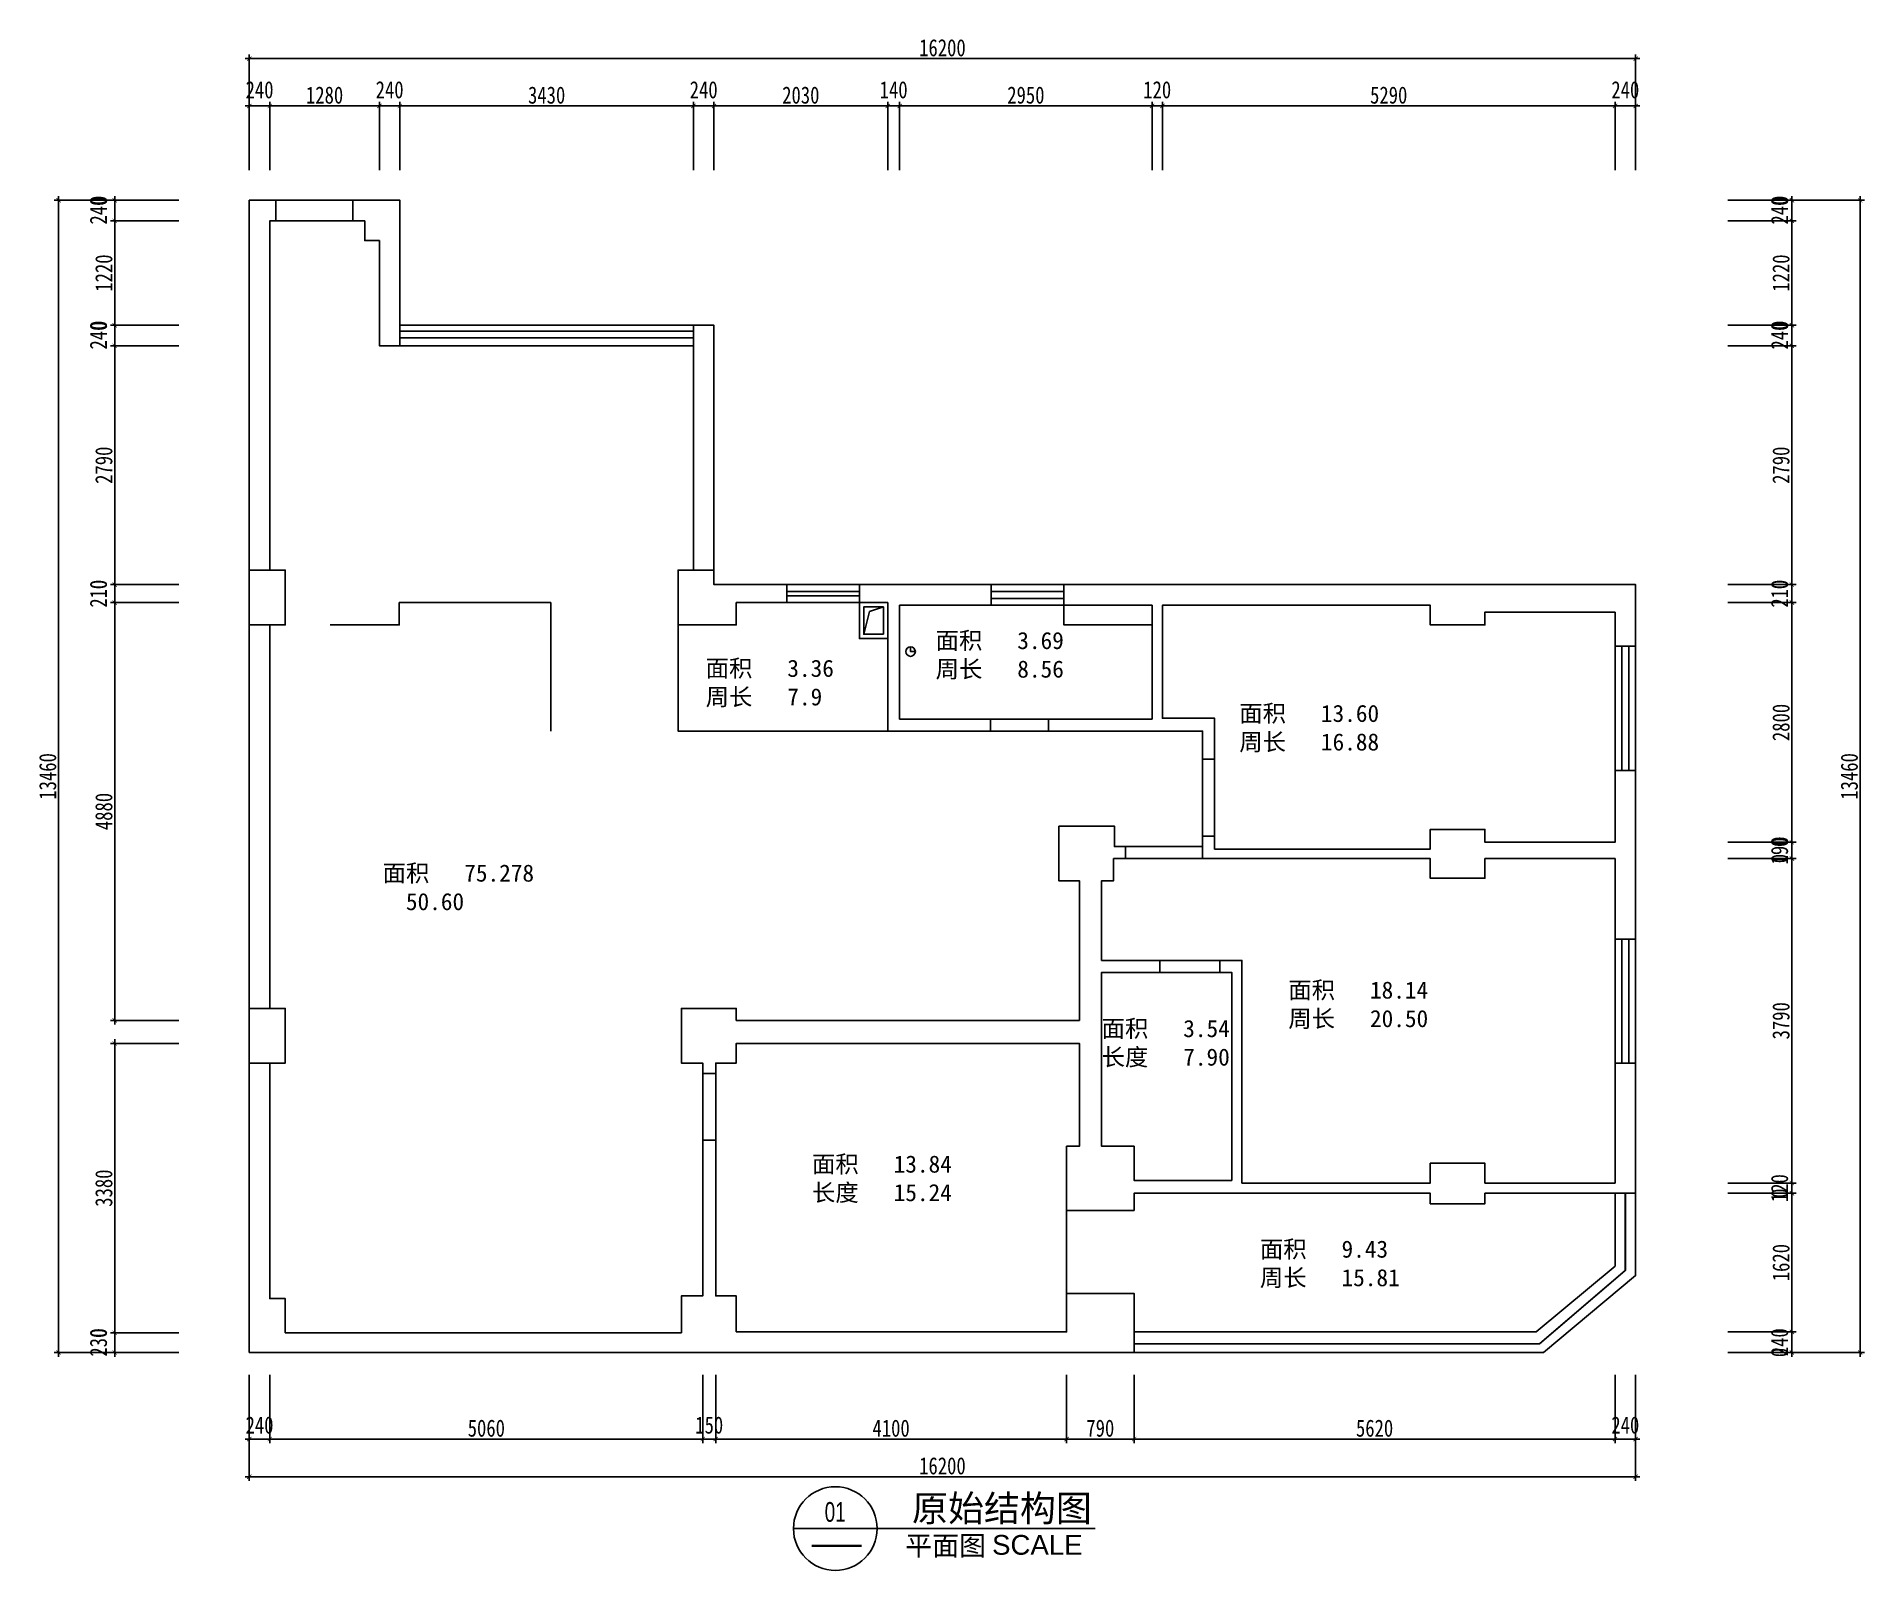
# Model space of a CAD drawing. Header units: millimetres. Extents: x 80308 to 204088, y -952573 to -878525.
# Drawn here: x 145899 to 167259, y -952573 to -934654 of the extents above; entities that cross this region are included whole.
import ezdxf
from ezdxf.enums import TextEntityAlignment as Align

# ---------------------------------------------------------------- set-up
doc = ezdxf.new("R2010")
doc.units = ezdxf.units.MM
doc.header["$PDMODE"] = 3
doc.layers.add('250', color=250, linetype='Continuous')
doc.styles.add('ar', font='arial.ttf')
doc.styles.add('DIM', font='simhei.ttf', dxfattribs={"width": 0.8})
doc.styles.add('ST', font='')
doc.styles.add('STYLE1', font='')
doc.styles.get('ST').set_extended_font_data('NSimSun')
doc.styles.get('STYLE1').set_extended_font_data('SimSun')
doc.dimstyles.new('1-50', dxfattribs={"dimscale": 50, "dimtxt": 4, "dimasz": 1, "dimexe": 1, "dimexo": 0.1, "dimgap": 0.5, "dimtad": 1, "dimdec": 0, "dimdsep": 46, "dimtxsty": 'DIM', "dimblk": 'ARCHTICK', "dimcen": 4, "dimdle": 1, "dimclrd": 3, "dimclre": 3, "dimclrt": 1, "dimadec": 0, "dimazin": 0, "dimtfac": 1, "dimtdec": 0, "dimtmove": 2, "dimatfit": 3, "dimldrblk": 'DOT', "dimfxl": 15, "dimfxlon": 1, "dimarcsym": 0})

msp = doc.modelspace()

# ---------------------------------------------------------------- texts
at = {"color": 2, "style": 'ar'}
msp.add_text('SCALE  ', height=231.02, dxfattribs=at).set_placement((157065, -952389.7))
at = {"color": 2, "style": 'ar', "width": 0.680032}
msp.add_attdef('01', text='02', height=231.02, dxfattribs=at).set_placement((155109.1, -952005.2), (155353.2, -952005.2), align=Align.FIT)
at = {"color": 2, "style": 'ar', "flags": 8}
msp.add_attdef('原始结构图', text='原始结构图', height=308.03, dxfattribs=at).set_placement((157180.4, -951840.9), align=Align.MIDDLE)
at = {"color": 2, "style": 'ST', "flags": 8}
msp.add_attdef('平面图', (156049.5, -952399), '平面图', height=231.02, dxfattribs=at)
at = {"color": 2, "style": 'ar', "width": 7.452088, "flags": 8}
msp.add_attdef('-', text='-', height=231, dxfattribs=at).set_placement((154848.4, -952374.4), (155649.3, -952374.4), align=Align.FIT)
at = {"layer": '250', "color": 0, "char_height": 200, "attachment_point": 1, "style": 'STYLE1'}
for s, insert, width in [(' 面积   3.69\\P 周长   8.56', (156269.8, -941609.6), 3705.333), (' 面积   3.36\\P 周长   7.9', (153582.5, -941934.1), 3705.333), ('面积   13.60\\P周长   16.88', (159954, -942460.8), 3854.667), ('面积   75.278\\P  50.60', (149943, -944326.1), 3854.667), ('面积   18.14\\P周长   20.50', (160527.3, -945692.7), 3854.667), ('面积   3.54\\P长度   7.90', (158345, -946142.4), 4153.333), ('面积   13.84\\P长度   15.24', (154961, -947725.7), 4302.667), (' 面积   9.43\\P 周长   15.81', (160058.9, -948719.2), 3853.5)]:
    msp.add_mtext(s, dxfattribs=dict(at, insert=insert, width=width))

# ---------------------------------------------------------------- blocks, each defined once
blk = doc.blocks.new('_ArchTick')
at = {"color": 0, "linetype": 'ByBlock', "const_width": 0.15}
blk.add_lwpolyline([(-0.5, -0.5), (0.5, 0.5)], dxfattribs=at)
blk = doc.blocks.new('*D254')
at = {"layer": '250', "color": 3, "lineweight": -2}
for p, q in [((148335, -935465), (148675, -935465)), ((148385, -936215), (148385, -935415)), ((148625, -936215), (148625, -935415))]:
    blk.add_line(p, q, dxfattribs=at)
at = {"layer": 'Defpoints', "color": 0}
for p in [(148625, -935465), (148385, -937772), (148625, -938012)]:
    blk.add_point(p, dxfattribs=at)
at = {"layer": '250', "color": 3, "lineweight": -2, "xscale": 50, "yscale": 50, "zscale": 50, "rotation": 180}
blk.add_blockref('_ArchTick', (148385, -935465), dxfattribs=at)
at = {"layer": '250', "color": 3, "lineweight": -2, "xscale": 50, "yscale": 50, "zscale": 50}
blk.add_blockref('_ArchTick', (148625, -935465), dxfattribs=at)
at = {"layer": '250', "color": 1, "insert": (148505, -935277), "char_height": 200, "attachment_point": 5, "style": 'DIM'}
blk.add_mtext('240', dxfattribs=at)
blk = doc.blocks.new('_Dot')
at = {"color": 0, "linetype": 'ByBlock', "lineweight": -2}
blk.add_line((-0.5, 0), (-1, 0), dxfattribs=at)
at = {"color": 0, "linetype": 'ByBlock', "const_width": 0.5}
blk.add_lwpolyline([(-0.25, 0, 1), (0.25, 0, 1)], format="xyb", close=True, dxfattribs=at)
blk = doc.blocks.new('*D255')
at = {"layer": '250', "color": 3, "lineweight": -2}
for p, q in [((148575, -935465), (149955, -935465)), ((148625, -936215), (148625, -935415)), ((149905, -936215), (149905, -935415))]:
    blk.add_line(p, q, dxfattribs=at)
at = {"layer": 'Defpoints', "color": 0}
for p in [(149905, -935465), (148625, -938012), (149905, -938242)]:
    blk.add_point(p, dxfattribs=at)
at = {"layer": '250', "color": 3, "lineweight": -2, "xscale": 50, "yscale": 50, "zscale": 50, "rotation": 180}
blk.add_blockref('_ArchTick', (148625, -935465), dxfattribs=at)
at = {"layer": '250', "color": 3, "lineweight": -2, "xscale": 50, "yscale": 50, "zscale": 50}
blk.add_blockref('_ArchTick', (149905, -935465), dxfattribs=at)
at = {"layer": '250', "color": 1, "insert": (149265, -935339), "char_height": 200, "attachment_point": 5, "style": 'DIM'}
blk.add_mtext('1280', dxfattribs=at)
blk = doc.blocks.new('*D256')
at = {"layer": '250', "color": 3, "lineweight": -2}
for p, q in [((149855, -935465), (150195, -935465)), ((149905, -936215), (149905, -935415)), ((150145, -936215), (150145, -935415))]:
    blk.add_line(p, q, dxfattribs=at)
at = {"layer": 'Defpoints', "color": 0}
for p in [(150145, -935465), (150145, -937772), (149905, -938242)]:
    blk.add_point(p, dxfattribs=at)
at = {"layer": '250', "color": 3, "lineweight": -2, "xscale": 50, "yscale": 50, "zscale": 50, "rotation": 180}
blk.add_blockref('_ArchTick', (149905, -935465), dxfattribs=at)
at = {"layer": '250', "color": 3, "lineweight": -2, "xscale": 50, "yscale": 50, "zscale": 50}
blk.add_blockref('_ArchTick', (150145, -935465), dxfattribs=at)
at = {"layer": '250', "color": 1, "insert": (150025, -935277), "char_height": 200, "attachment_point": 5, "style": 'DIM'}
blk.add_mtext('240', dxfattribs=at)
blk = doc.blocks.new('*D257')
at = {"layer": '250', "color": 3, "lineweight": -2}
for p, q in [((150095, -935465), (153625, -935465)), ((150145, -936215), (150145, -935415)), ((153575, -936215), (153575, -935415))]:
    blk.add_line(p, q, dxfattribs=at)
at = {"layer": 'Defpoints', "color": 0}
for p in [(153575, -935465), (150145, -937772), (153575, -939472)]:
    blk.add_point(p, dxfattribs=at)
at = {"layer": '250', "color": 3, "lineweight": -2, "xscale": 50, "yscale": 50, "zscale": 50, "rotation": 180}
blk.add_blockref('_ArchTick', (150145, -935465), dxfattribs=at)
at = {"layer": '250', "color": 3, "lineweight": -2, "xscale": 50, "yscale": 50, "zscale": 50}
blk.add_blockref('_ArchTick', (153575, -935465), dxfattribs=at)
at = {"layer": '250', "color": 1, "insert": (151860, -935339), "char_height": 200, "attachment_point": 5, "style": 'DIM'}
blk.add_mtext('3430', dxfattribs=at)
blk = doc.blocks.new('*D258')
at = {"layer": '250', "color": 3, "lineweight": -2}
for p, q in [((153525, -935465), (153865, -935465)), ((153575, -936215), (153575, -935415)), ((153815, -936215), (153815, -935415))]:
    blk.add_line(p, q, dxfattribs=at)
at = {"layer": 'Defpoints', "color": 0}
for p in [(153815, -935465), (153815, -939232), (153575, -939472)]:
    blk.add_point(p, dxfattribs=at)
at = {"layer": '250', "color": 3, "lineweight": -2, "xscale": 50, "yscale": 50, "zscale": 50, "rotation": 180}
blk.add_blockref('_ArchTick', (153575, -935465), dxfattribs=at)
at = {"layer": '250', "color": 3, "lineweight": -2, "xscale": 50, "yscale": 50, "zscale": 50}
blk.add_blockref('_ArchTick', (153815, -935465), dxfattribs=at)
at = {"layer": '250', "color": 1, "insert": (153695, -935277), "char_height": 200, "attachment_point": 5, "style": 'DIM'}
blk.add_mtext('240', dxfattribs=at)
blk = doc.blocks.new('*D259')
at = {"layer": '250', "color": 3, "lineweight": -2}
for p, q in [((153765, -935465), (155895, -935465)), ((153815, -936215), (153815, -935415)), ((155845, -936215), (155845, -935415))]:
    blk.add_line(p, q, dxfattribs=at)
at = {"layer": 'Defpoints', "color": 0}
for p in [(155845, -935465), (153815, -939232), (155845, -942892)]:
    blk.add_point(p, dxfattribs=at)
at = {"layer": '250', "color": 3, "lineweight": -2, "xscale": 50, "yscale": 50, "zscale": 50, "rotation": 180}
blk.add_blockref('_ArchTick', (153815, -935465), dxfattribs=at)
at = {"layer": '250', "color": 3, "lineweight": -2, "xscale": 50, "yscale": 50, "zscale": 50}
blk.add_blockref('_ArchTick', (155845, -935465), dxfattribs=at)
at = {"layer": '250', "color": 1, "insert": (154830, -935339), "char_height": 200, "attachment_point": 5, "style": 'DIM'}
blk.add_mtext('2030', dxfattribs=at)
blk = doc.blocks.new('*D260')
at = {"layer": '250', "color": 3, "lineweight": -2}
for p, q in [((155795, -935465), (156035, -935465)), ((155845, -936215), (155845, -935415)), ((155985, -936215), (155985, -935415))]:
    blk.add_line(p, q, dxfattribs=at)
at = {"layer": 'Defpoints', "color": 0}
for p in [(155985, -935465), (155985, -942502), (155845, -942892)]:
    blk.add_point(p, dxfattribs=at)
at = {"layer": '250', "color": 3, "lineweight": -2, "xscale": 50, "yscale": 50, "zscale": 50, "rotation": 180}
blk.add_blockref('_ArchTick', (155845, -935465), dxfattribs=at)
at = {"layer": '250', "color": 3, "lineweight": -2, "xscale": 50, "yscale": 50, "zscale": 50}
blk.add_blockref('_ArchTick', (155985, -935465), dxfattribs=at)
at = {"layer": '250', "color": 1, "insert": (155915, -935277), "char_height": 200, "attachment_point": 5, "style": 'DIM'}
blk.add_mtext('140', dxfattribs=at)
blk = doc.blocks.new('*D261')
at = {"layer": '250', "color": 3, "lineweight": -2}
for p, q in [((155935, -935465), (158985, -935465)), ((155985, -936215), (155985, -935415)), ((158935, -936215), (158935, -935415))]:
    blk.add_line(p, q, dxfattribs=at)
at = {"layer": 'Defpoints', "color": 0}
for p in [(158935, -935465), (155985, -942502), (158935, -942502)]:
    blk.add_point(p, dxfattribs=at)
at = {"layer": '250', "color": 3, "lineweight": -2, "xscale": 50, "yscale": 50, "zscale": 50, "rotation": 180}
blk.add_blockref('_ArchTick', (155985, -935465), dxfattribs=at)
at = {"layer": '250', "color": 3, "lineweight": -2, "xscale": 50, "yscale": 50, "zscale": 50}
blk.add_blockref('_ArchTick', (158935, -935465), dxfattribs=at)
at = {"layer": '250', "color": 1, "insert": (157460, -935339), "char_height": 200, "attachment_point": 5, "style": 'DIM'}
blk.add_mtext('2950', dxfattribs=at)
blk = doc.blocks.new('*D262')
at = {"layer": '250', "color": 3, "lineweight": -2}
for p, q in [((158885, -935465), (159105, -935465)), ((158935, -936215), (158935, -935415)), ((159055, -936215), (159055, -935415))]:
    blk.add_line(p, q, dxfattribs=at)
at = {"layer": 'Defpoints', "color": 0}
for p in [(159055, -935465), (158935, -942502), (159055, -942502)]:
    blk.add_point(p, dxfattribs=at)
at = {"layer": '250', "color": 3, "lineweight": -2, "xscale": 50, "yscale": 50, "zscale": 50, "rotation": 180}
blk.add_blockref('_ArchTick', (158935, -935465), dxfattribs=at)
at = {"layer": '250', "color": 3, "lineweight": -2, "xscale": 50, "yscale": 50, "zscale": 50}
blk.add_blockref('_ArchTick', (159055, -935465), dxfattribs=at)
at = {"layer": '250', "color": 1, "insert": (158995, -935277), "char_height": 200, "attachment_point": 5, "style": 'DIM'}
blk.add_mtext('120', dxfattribs=at)
blk = doc.blocks.new('*D263')
at = {"layer": '250', "color": 3, "lineweight": -2}
for p, q in [((159005, -935465), (164395, -935465)), ((159055, -936215), (159055, -935415)), ((164345, -936215), (164345, -935415))]:
    blk.add_line(p, q, dxfattribs=at)
at = {"layer": 'Defpoints', "color": 0}
for p in [(164345, -935465), (159055, -942502), (164345, -942582)]:
    blk.add_point(p, dxfattribs=at)
at = {"layer": '250', "color": 3, "lineweight": -2, "xscale": 50, "yscale": 50, "zscale": 50, "rotation": 180}
blk.add_blockref('_ArchTick', (159055, -935465), dxfattribs=at)
at = {"layer": '250', "color": 3, "lineweight": -2, "xscale": 50, "yscale": 50, "zscale": 50}
blk.add_blockref('_ArchTick', (164345, -935465), dxfattribs=at)
at = {"layer": '250', "color": 1, "insert": (161700, -935339), "char_height": 200, "attachment_point": 5, "style": 'DIM'}
blk.add_mtext('5290', dxfattribs=at)
blk = doc.blocks.new('*D264')
at = {"layer": '250', "color": 3, "lineweight": -2}
for p, q in [((164295, -935465), (164635, -935465)), ((164345, -936215), (164345, -935415)), ((164585, -936215), (164585, -935415))]:
    blk.add_line(p, q, dxfattribs=at)
at = {"layer": 'Defpoints', "color": 0}
for p in [(164585, -935465), (164585, -942262), (164345, -942582)]:
    blk.add_point(p, dxfattribs=at)
at = {"layer": '250', "color": 3, "lineweight": -2, "xscale": 50, "yscale": 50, "zscale": 50, "rotation": 180}
blk.add_blockref('_ArchTick', (164345, -935465), dxfattribs=at)
at = {"layer": '250', "color": 3, "lineweight": -2, "xscale": 50, "yscale": 50, "zscale": 50}
blk.add_blockref('_ArchTick', (164585, -935465), dxfattribs=at)
at = {"layer": '250', "color": 1, "insert": (164465, -935277), "char_height": 200, "attachment_point": 5, "style": 'DIM'}
blk.add_mtext('240', dxfattribs=at)
blk = doc.blocks.new('*D265')
at = {"layer": '250', "color": 3, "lineweight": -2}
for p, q in [((148335, -934912), (164635, -934912)), ((148385, -935662), (148385, -934862)), ((164585, -935662), (164585, -934862))]:
    blk.add_line(p, q, dxfattribs=at)
at = {"layer": 'Defpoints', "color": 0}
for p in [(164585, -934912), (148385, -936215), (164585, -936215)]:
    blk.add_point(p, dxfattribs=at)
at = {"layer": '250', "color": 3, "lineweight": -2, "xscale": 50, "yscale": 50, "zscale": 50, "rotation": 180}
blk.add_blockref('_ArchTick', (148385, -934912), dxfattribs=at)
at = {"layer": '250', "color": 3, "lineweight": -2, "xscale": 50, "yscale": 50, "zscale": 50}
blk.add_blockref('_ArchTick', (164585, -934912), dxfattribs=at)
at = {"layer": '250', "color": 1, "insert": (156485, -934786), "char_height": 200, "attachment_point": 5, "style": 'DIM'}
blk.add_mtext('16200', dxfattribs=at)
blk = doc.blocks.new('*D266')
at = {"layer": '250', "color": 3, "lineweight": -2}
for p, q in [((165661, -950027), (166461, -950027)), ((165661, -950027), (166461, -950027)), ((166411, -950027), (166411, -950027))]:
    blk.add_line(p, q, dxfattribs=at)
at = {"layer": 'Defpoints', "color": 0}
for p in [(157140, -950027), (161924, -950027), (166411, -950027)]:
    blk.add_point(p, dxfattribs=at)
at = {"layer": '250', "color": 1, "insert": (166268, -950027), "char_height": 200, "attachment_point": 5, "rotation": 90, "style": 'DIM'}
blk.add_mtext('0', dxfattribs=at)
blk = doc.blocks.new('*D267')
at = {"layer": '250', "color": 3, "lineweight": -2}
for p, q in [((165661, -949787), (166461, -949787)), ((166411, -950077), (166411, -949737)), ((165661, -950027), (166461, -950027))]:
    blk.add_line(p, q, dxfattribs=at)
at = {"layer": 'Defpoints', "color": 0}
for p in [(161837, -949787), (166411, -949787), (161924, -950027)]:
    blk.add_point(p, dxfattribs=at)
at = {"layer": '250', "color": 3, "lineweight": -2, "xscale": 50, "yscale": 50, "zscale": 50}
for p, rotation in [((166411, -949787), 90), ((166411, -950027), 270)]:
    blk.add_blockref('_ArchTick', p, dxfattribs=dict(at, rotation=rotation))
at = {"layer": '250', "color": 1, "insert": (166268, -949907), "char_height": 200, "attachment_point": 5, "rotation": 90, "style": 'DIM'}
blk.add_mtext('240', dxfattribs=at)
blk = doc.blocks.new('*D268')
at = {"layer": '250', "color": 3, "lineweight": -2}
for p, q in [((165661, -948167), (166461, -948167)), ((166411, -949837), (166411, -948117)), ((165661, -949787), (166461, -949787))]:
    blk.add_line(p, q, dxfattribs=at)
at = {"layer": 'Defpoints', "color": 0}
for p in [(161240, -948167), (166411, -948167), (161837, -949787)]:
    blk.add_point(p, dxfattribs=at)
at = {"layer": '250', "color": 3, "lineweight": -2, "xscale": 50, "yscale": 50, "zscale": 50}
for p, rotation in [((166411, -948167), 90), ((166411, -949787), 270)]:
    blk.add_blockref('_ArchTick', p, dxfattribs=dict(at, rotation=rotation))
at = {"layer": '250', "color": 1, "insert": (166285, -948977), "char_height": 200, "attachment_point": 5, "rotation": 90, "style": 'DIM'}
blk.add_mtext('1620', dxfattribs=at)
blk = doc.blocks.new('*D269')
at = {"layer": '250', "color": 3, "lineweight": -2}
for p, q in [((165661, -948167), (166461, -948167)), ((165661, -948167), (166461, -948167)), ((166411, -948167), (166411, -948167))]:
    blk.add_line(p, q, dxfattribs=at)
at = {"layer": 'Defpoints', "color": 0}
for p in [(161240, -948167), (162760, -948167), (166411, -948167)]:
    blk.add_point(p, dxfattribs=at)
at = {"layer": '250', "color": 1, "insert": (166268, -948167), "char_height": 200, "attachment_point": 5, "rotation": 90, "style": 'DIM'}
blk.add_mtext('0', dxfattribs=at)
blk = doc.blocks.new('*D270')
at = {"layer": '250', "color": 3, "lineweight": -2}
for p, q in [((165661, -948047), (166461, -948047)), ((165661, -948167), (166461, -948167)), ((166411, -948217), (166411, -947997))]:
    blk.add_line(p, q, dxfattribs=at)
at = {"layer": 'Defpoints', "color": 0}
for p in [(162760, -948047), (162760, -948167), (166411, -948047)]:
    blk.add_point(p, dxfattribs=at)
at = {"layer": '250', "color": 3, "lineweight": -2, "xscale": 50, "yscale": 50, "zscale": 50}
for p, rotation in [((166411, -948047), 90), ((166411, -948167), 270)]:
    blk.add_blockref('_ArchTick', p, dxfattribs=dict(at, rotation=rotation))
at = {"layer": '250', "color": 1, "insert": (166268, -948107), "char_height": 200, "attachment_point": 5, "rotation": 90, "style": 'DIM'}
blk.add_mtext('120', dxfattribs=at)
blk = doc.blocks.new('*D271')
at = {"layer": '250', "color": 3, "lineweight": -2}
for p, q in [((165661, -944257), (166461, -944257)), ((166411, -948097), (166411, -944207)), ((165661, -948047), (166461, -948047))]:
    blk.add_line(p, q, dxfattribs=at)
at = {"layer": 'Defpoints', "color": 0}
for p in [(162760, -944257), (166411, -944257), (162760, -948047)]:
    blk.add_point(p, dxfattribs=at)
at = {"layer": '250', "color": 3, "lineweight": -2, "xscale": 50, "yscale": 50, "zscale": 50}
for p, rotation in [((166411, -944257), 90), ((166411, -948047), 270)]:
    blk.add_blockref('_ArchTick', p, dxfattribs=dict(at, rotation=rotation))
at = {"layer": '250', "color": 1, "insert": (166285, -946152), "char_height": 200, "attachment_point": 5, "rotation": 90, "style": 'DIM'}
blk.add_mtext('3790', dxfattribs=at)
blk = doc.blocks.new('*D272')
at = {"layer": '250', "color": 3, "lineweight": -2}
for p, q in [((165661, -944257), (166461, -944257)), ((165661, -944257), (166461, -944257)), ((166411, -944257), (166411, -944257))]:
    blk.add_line(p, q, dxfattribs=at)
at = {"layer": 'Defpoints', "color": 0}
for p in [(161240, -944257), (162760, -944257), (166411, -944257)]:
    blk.add_point(p, dxfattribs=at)
at = {"layer": '250', "color": 1, "insert": (166268, -944257), "char_height": 200, "attachment_point": 5, "rotation": 90, "style": 'DIM'}
blk.add_mtext('0', dxfattribs=at)
blk = doc.blocks.new('*D273')
at = {"layer": '250', "color": 3, "lineweight": -2}
for p, q in [((165661, -944067), (166461, -944067)), ((166411, -944307), (166411, -944017)), ((165661, -944257), (166461, -944257))]:
    blk.add_line(p, q, dxfattribs=at)
at = {"layer": 'Defpoints', "color": 0}
for p in [(161240, -944067), (166411, -944067), (161240, -944257)]:
    blk.add_point(p, dxfattribs=at)
at = {"layer": '250', "color": 3, "lineweight": -2, "xscale": 50, "yscale": 50, "zscale": 50}
for p, rotation in [((166411, -944067), 90), ((166411, -944257), 270)]:
    blk.add_blockref('_ArchTick', p, dxfattribs=dict(at, rotation=rotation))
at = {"layer": '250', "color": 1, "insert": (166268, -944162), "char_height": 200, "attachment_point": 5, "rotation": 90, "style": 'DIM'}
blk.add_mtext('190', dxfattribs=at)
blk = doc.blocks.new('*D274')
at = {"layer": '250', "color": 3, "lineweight": -2}
for p, q in [((165661, -944067), (166461, -944067)), ((165661, -944067), (166461, -944067)), ((166411, -944067), (166411, -944067))]:
    blk.add_line(p, q, dxfattribs=at)
at = {"layer": 'Defpoints', "color": 0}
for p in [(161240, -944067), (162760, -944067), (166411, -944067)]:
    blk.add_point(p, dxfattribs=at)
at = {"layer": '250', "color": 1, "insert": (166268, -944067), "char_height": 200, "attachment_point": 5, "rotation": 90, "style": 'DIM'}
blk.add_mtext('0', dxfattribs=at)
blk = doc.blocks.new('*D275')
at = {"layer": '250', "color": 3, "lineweight": -2}
for p, q in [((165661, -941267), (166461, -941267)), ((166411, -944117), (166411, -941217)), ((165661, -944067), (166461, -944067))]:
    blk.add_line(p, q, dxfattribs=at)
at = {"layer": 'Defpoints', "color": 0}
for p in [(153930, -941267), (166411, -941267), (162760, -944067)]:
    blk.add_point(p, dxfattribs=at)
at = {"layer": '250', "color": 3, "lineweight": -2, "xscale": 50, "yscale": 50, "zscale": 50}
for p, rotation in [((166411, -941267), 90), ((166411, -944067), 270)]:
    blk.add_blockref('_ArchTick', p, dxfattribs=dict(at, rotation=rotation))
at = {"layer": '250', "color": 1, "insert": (166285, -942667), "char_height": 200, "attachment_point": 5, "rotation": 90, "style": 'DIM'}
blk.add_mtext('2800', dxfattribs=at)
blk = doc.blocks.new('*D276')
at = {"layer": '250', "color": 3, "lineweight": -2}
for p, q in [((165661, -941057), (166461, -941057)), ((166411, -941317), (166411, -941007)), ((165661, -941267), (166461, -941267))]:
    blk.add_line(p, q, dxfattribs=at)
at = {"layer": 'Defpoints', "color": 0}
for p in [(155470, -941057), (166411, -941057), (153930, -941267)]:
    blk.add_point(p, dxfattribs=at)
at = {"layer": '250', "color": 3, "lineweight": -2, "xscale": 50, "yscale": 50, "zscale": 50}
for p, rotation in [((166411, -941057), 90), ((166411, -941267), 270)]:
    blk.add_blockref('_ArchTick', p, dxfattribs=dict(at, rotation=rotation))
at = {"layer": '250', "color": 1, "insert": (166268, -941162), "char_height": 200, "attachment_point": 5, "rotation": 90, "style": 'DIM'}
blk.add_mtext('210', dxfattribs=at)
blk = doc.blocks.new('*D277')
at = {"layer": '250', "color": 3, "lineweight": -2}
for p, q in [((165661, -941057), (166461, -941057)), ((165661, -941057), (166461, -941057)), ((166411, -941057), (166411, -941057))]:
    blk.add_line(p, q, dxfattribs=at)
at = {"layer": 'Defpoints', "color": 0}
for p in [(152230, -941057), (155470, -941057), (166411, -941057)]:
    blk.add_point(p, dxfattribs=at)
at = {"layer": '250', "color": 1, "insert": (166268, -941057), "char_height": 200, "attachment_point": 5, "rotation": 90, "style": 'DIM'}
blk.add_mtext('0', dxfattribs=at)
blk = doc.blocks.new('*D278')
at = {"layer": '250', "color": 3, "lineweight": -2}
for p, q in [((165661, -938267), (166461, -938267)), ((166411, -941107), (166411, -938217)), ((165661, -941057), (166461, -941057))]:
    blk.add_line(p, q, dxfattribs=at)
at = {"layer": 'Defpoints', "color": 0}
for p in [(151990, -938267), (166411, -938267), (152230, -941057)]:
    blk.add_point(p, dxfattribs=at)
at = {"layer": '250', "color": 3, "lineweight": -2, "xscale": 50, "yscale": 50, "zscale": 50}
for p, rotation in [((166411, -938267), 90), ((166411, -941057), 270)]:
    blk.add_blockref('_ArchTick', p, dxfattribs=dict(at, rotation=rotation))
at = {"layer": '250', "color": 1, "insert": (166285, -939662), "char_height": 200, "attachment_point": 5, "rotation": 90, "style": 'DIM'}
blk.add_mtext('2790', dxfattribs=at)
blk = doc.blocks.new('*D279')
at = {"layer": '250', "color": 3, "lineweight": -2}
for p, q in [((165661, -938027), (166461, -938027)), ((166411, -938317), (166411, -937977)), ((165661, -938267), (166461, -938267))]:
    blk.add_line(p, q, dxfattribs=at)
at = {"layer": 'Defpoints', "color": 0}
for p in [(148560, -938027), (166411, -938027), (151990, -938267)]:
    blk.add_point(p, dxfattribs=at)
at = {"layer": '250', "color": 3, "lineweight": -2, "xscale": 50, "yscale": 50, "zscale": 50}
for p, rotation in [((166411, -938027), 90), ((166411, -938267), 270)]:
    blk.add_blockref('_ArchTick', p, dxfattribs=dict(at, rotation=rotation))
at = {"layer": '250', "color": 1, "insert": (166268, -938147), "char_height": 200, "attachment_point": 5, "rotation": 90, "style": 'DIM'}
blk.add_mtext('240', dxfattribs=at)
blk = doc.blocks.new('*D280')
at = {"layer": '250', "color": 3, "lineweight": -2}
for p, q in [((165661, -938027), (166461, -938027)), ((165661, -938027), (166461, -938027)), ((166411, -938027), (166411, -938027))]:
    blk.add_line(p, q, dxfattribs=at)
at = {"layer": 'Defpoints', "color": 0}
for p in [(148560, -938027), (152230, -938027), (166411, -938027)]:
    blk.add_point(p, dxfattribs=at)
at = {"layer": '250', "color": 1, "insert": (166268, -938027), "char_height": 200, "attachment_point": 5, "rotation": 90, "style": 'DIM'}
blk.add_mtext('0', dxfattribs=at)
blk = doc.blocks.new('*D281')
at = {"layer": '250', "color": 3, "lineweight": -2}
for p, q in [((165661, -936807), (166461, -936807)), ((166411, -938077), (166411, -936757)), ((165661, -938027), (166461, -938027))]:
    blk.add_line(p, q, dxfattribs=at)
at = {"layer": 'Defpoints', "color": 0}
for p in [(148150, -936807), (166411, -936807), (152230, -938027)]:
    blk.add_point(p, dxfattribs=at)
at = {"layer": '250', "color": 3, "lineweight": -2, "xscale": 50, "yscale": 50, "zscale": 50}
for p, rotation in [((166411, -936807), 90), ((166411, -938027), 270)]:
    blk.add_blockref('_ArchTick', p, dxfattribs=dict(at, rotation=rotation))
at = {"layer": '250', "color": 1, "insert": (166285, -937417), "char_height": 200, "attachment_point": 5, "rotation": 90, "style": 'DIM'}
blk.add_mtext('1220', dxfattribs=at)
blk = doc.blocks.new('*D282')
at = {"layer": '250', "color": 3, "lineweight": -2}
for p, q in [((165661, -936567), (166461, -936567)), ((166411, -936857), (166411, -936517)), ((165661, -936807), (166461, -936807))]:
    blk.add_line(p, q, dxfattribs=at)
at = {"layer": 'Defpoints', "color": 0}
for p in [(148010, -936567), (166411, -936567), (148150, -936807)]:
    blk.add_point(p, dxfattribs=at)
at = {"layer": '250', "color": 3, "lineweight": -2, "xscale": 50, "yscale": 50, "zscale": 50}
for p, rotation in [((166411, -936567), 90), ((166411, -936807), 270)]:
    blk.add_blockref('_ArchTick', p, dxfattribs=dict(at, rotation=rotation))
at = {"layer": '250', "color": 1, "insert": (166268, -936687), "char_height": 200, "attachment_point": 5, "rotation": 90, "style": 'DIM'}
blk.add_mtext('240', dxfattribs=at)
blk = doc.blocks.new('*D283')
at = {"layer": '250', "color": 3, "lineweight": -2}
for p, q in [((165661, -936567), (166461, -936567)), ((165661, -936567), (166461, -936567)), ((166411, -936567), (166411, -936567))]:
    blk.add_line(p, q, dxfattribs=at)
at = {"layer": 'Defpoints', "color": 0}
for p in [(148010, -936567), (148560, -936567), (166411, -936567)]:
    blk.add_point(p, dxfattribs=at)
at = {"layer": '250', "color": 1, "insert": (166268, -936567), "char_height": 200, "attachment_point": 5, "rotation": 90, "style": 'DIM'}
blk.add_mtext('0', dxfattribs=at)
blk = doc.blocks.new('*D284')
at = {"layer": '250', "color": 3, "lineweight": -2}
for p, q in [((166459, -936567), (167259, -936567)), ((167209, -950077), (167209, -936517)), ((166459, -950027), (167259, -950027))]:
    blk.add_line(p, q, dxfattribs=at)
at = {"layer": 'Defpoints', "color": 0}
for p in [(165661, -936567), (167209, -936567), (165661, -950027)]:
    blk.add_point(p, dxfattribs=at)
at = {"layer": '250', "color": 3, "lineweight": -2, "xscale": 50, "yscale": 50, "zscale": 50}
for p, rotation in [((167209, -936567), 90), ((167209, -950027), 270)]:
    blk.add_blockref('_ArchTick', p, dxfattribs=dict(at, rotation=rotation))
at = {"layer": '250', "color": 1, "insert": (167083, -943297), "char_height": 200, "attachment_point": 5, "rotation": 90, "style": 'DIM'}
blk.add_mtext('13460', dxfattribs=at)
blk = doc.blocks.new('*D285')
at = {"layer": '250', "color": 3, "lineweight": -2}
for p, q in [((148385, -950288), (148385, -951088)), ((148625, -950288), (148625, -951088)), ((148335, -951038), (148675, -951038))]:
    blk.add_line(p, q, dxfattribs=at)
at = {"layer": 'Defpoints', "color": 0}
for p in [(148625, -947292), (148385, -947922), (148625, -951038)]:
    blk.add_point(p, dxfattribs=at)
at = {"layer": '250', "color": 3, "lineweight": -2, "xscale": 50, "yscale": 50, "zscale": 50, "rotation": 180}
blk.add_blockref('_ArchTick', (148385, -951038), dxfattribs=at)
at = {"layer": '250', "color": 3, "lineweight": -2, "xscale": 50, "yscale": 50, "zscale": 50}
blk.add_blockref('_ArchTick', (148625, -951038), dxfattribs=at)
at = {"layer": '250', "color": 1, "insert": (148505, -950876), "char_height": 200, "attachment_point": 5, "style": 'DIM'}
blk.add_mtext('240', dxfattribs=at)
blk = doc.blocks.new('*D286')
at = {"layer": '250', "color": 3, "lineweight": -2}
for p, q in [((148625, -950288), (148625, -951088)), ((153685, -950288), (153685, -951088)), ((148575, -951038), (153735, -951038))]:
    blk.add_line(p, q, dxfattribs=at)
at = {"layer": 'Defpoints', "color": 0}
for p in [(148625, -947292), (153685, -947262), (153685, -951038)]:
    blk.add_point(p, dxfattribs=at)
at = {"layer": '250', "color": 3, "lineweight": -2, "xscale": 50, "yscale": 50, "zscale": 50, "rotation": 180}
blk.add_blockref('_ArchTick', (148625, -951038), dxfattribs=at)
at = {"layer": '250', "color": 3, "lineweight": -2, "xscale": 50, "yscale": 50, "zscale": 50}
blk.add_blockref('_ArchTick', (153685, -951038), dxfattribs=at)
at = {"layer": '250', "color": 1, "insert": (151155, -950912), "char_height": 200, "attachment_point": 5, "style": 'DIM'}
blk.add_mtext('5060', dxfattribs=at)
blk = doc.blocks.new('*D287')
at = {"layer": '250', "color": 3, "lineweight": -2}
for p, q in [((153685, -950288), (153685, -951088)), ((153835, -950288), (153835, -951088)), ((153635, -951038), (153885, -951038))]:
    blk.add_line(p, q, dxfattribs=at)
at = {"layer": 'Defpoints', "color": 0}
for p in [(153685, -947262), (153835, -947262), (153835, -951038)]:
    blk.add_point(p, dxfattribs=at)
at = {"layer": '250', "color": 3, "lineweight": -2, "xscale": 50, "yscale": 50, "zscale": 50, "rotation": 180}
blk.add_blockref('_ArchTick', (153685, -951038), dxfattribs=at)
at = {"layer": '250', "color": 3, "lineweight": -2, "xscale": 50, "yscale": 50, "zscale": 50}
blk.add_blockref('_ArchTick', (153835, -951038), dxfattribs=at)
at = {"layer": '250', "color": 1, "insert": (153760, -950876), "char_height": 200, "attachment_point": 5, "style": 'DIM'}
blk.add_mtext('150', dxfattribs=at)
blk = doc.blocks.new('*D288')
at = {"layer": '250', "color": 3, "lineweight": -2}
for p, q in [((153835, -950288), (153835, -951088)), ((157935, -950288), (157935, -951088)), ((153785, -951038), (157985, -951038))]:
    blk.add_line(p, q, dxfattribs=at)
at = {"layer": 'Defpoints', "color": 0}
for p in [(153835, -947262), (157935, -947682), (157935, -951038)]:
    blk.add_point(p, dxfattribs=at)
at = {"layer": '250', "color": 3, "lineweight": -2, "xscale": 50, "yscale": 50, "zscale": 50, "rotation": 180}
blk.add_blockref('_ArchTick', (153835, -951038), dxfattribs=at)
at = {"layer": '250', "color": 3, "lineweight": -2, "xscale": 50, "yscale": 50, "zscale": 50}
blk.add_blockref('_ArchTick', (157935, -951038), dxfattribs=at)
at = {"layer": '250', "color": 1, "insert": (155885, -950912), "char_height": 200, "attachment_point": 5, "style": 'DIM'}
blk.add_mtext('4100', dxfattribs=at)
blk = doc.blocks.new('*D289')
at = {"layer": '250', "color": 3, "lineweight": -2}
for p, q in [((157935, -950288), (157935, -951088)), ((158725, -950288), (158725, -951088)), ((157885, -951038), (158775, -951038))]:
    blk.add_line(p, q, dxfattribs=at)
at = {"layer": 'Defpoints', "color": 0}
for p in [(157935, -947682), (158725, -947682), (158725, -951038)]:
    blk.add_point(p, dxfattribs=at)
at = {"layer": '250', "color": 3, "lineweight": -2, "xscale": 50, "yscale": 50, "zscale": 50, "rotation": 180}
blk.add_blockref('_ArchTick', (157935, -951038), dxfattribs=at)
at = {"layer": '250', "color": 3, "lineweight": -2, "xscale": 50, "yscale": 50, "zscale": 50}
blk.add_blockref('_ArchTick', (158725, -951038), dxfattribs=at)
at = {"layer": '250', "color": 1, "insert": (158330, -950912), "char_height": 200, "attachment_point": 5, "style": 'DIM'}
blk.add_mtext('790', dxfattribs=at)
blk = doc.blocks.new('*D290')
at = {"layer": '250', "color": 3, "lineweight": -2}
for p, q in [((158725, -950288), (158725, -951088)), ((164345, -950288), (164345, -951088)), ((158675, -951038), (164395, -951038))]:
    blk.add_line(p, q, dxfattribs=at)
at = {"layer": 'Defpoints', "color": 0}
for p in [(164345, -946912), (158725, -947682), (164345, -951038)]:
    blk.add_point(p, dxfattribs=at)
at = {"layer": '250', "color": 3, "lineweight": -2, "xscale": 50, "yscale": 50, "zscale": 50, "rotation": 180}
blk.add_blockref('_ArchTick', (158725, -951038), dxfattribs=at)
at = {"layer": '250', "color": 3, "lineweight": -2, "xscale": 50, "yscale": 50, "zscale": 50}
blk.add_blockref('_ArchTick', (164345, -951038), dxfattribs=at)
at = {"layer": '250', "color": 1, "insert": (161535, -950912), "char_height": 200, "attachment_point": 5, "style": 'DIM'}
blk.add_mtext('5620', dxfattribs=at)
blk = doc.blocks.new('*D291')
at = {"layer": '250', "color": 3, "lineweight": -2}
for p, q in [((164345, -950288), (164345, -951088)), ((164585, -950288), (164585, -951088)), ((164295, -951038), (164635, -951038))]:
    blk.add_line(p, q, dxfattribs=at)
at = {"layer": 'Defpoints', "color": 0}
for p in [(164345, -946912), (164585, -947024), (164585, -951038)]:
    blk.add_point(p, dxfattribs=at)
at = {"layer": '250', "color": 3, "lineweight": -2, "xscale": 50, "yscale": 50, "zscale": 50, "rotation": 180}
blk.add_blockref('_ArchTick', (164345, -951038), dxfattribs=at)
at = {"layer": '250', "color": 3, "lineweight": -2, "xscale": 50, "yscale": 50, "zscale": 50}
blk.add_blockref('_ArchTick', (164585, -951038), dxfattribs=at)
at = {"layer": '250', "color": 1, "insert": (164465, -950876), "char_height": 200, "attachment_point": 5, "style": 'DIM'}
blk.add_mtext('240', dxfattribs=at)
blk = doc.blocks.new('*D292')
at = {"layer": '250', "color": 3, "lineweight": -2}
for p, q in [((148385, -950728), (148385, -951528)), ((164585, -950728), (164585, -951528)), ((148335, -951478), (164635, -951478))]:
    blk.add_line(p, q, dxfattribs=at)
at = {"layer": 'Defpoints', "color": 0}
for p in [(148385, -950288), (164585, -950288), (164585, -951478)]:
    blk.add_point(p, dxfattribs=at)
at = {"layer": '250', "color": 3, "lineweight": -2, "xscale": 50, "yscale": 50, "zscale": 50, "rotation": 180}
blk.add_blockref('_ArchTick', (148385, -951478), dxfattribs=at)
at = {"layer": '250', "color": 3, "lineweight": -2, "xscale": 50, "yscale": 50, "zscale": 50}
blk.add_blockref('_ArchTick', (164585, -951478), dxfattribs=at)
at = {"layer": '250', "color": 1, "insert": (156485, -951352), "char_height": 200, "attachment_point": 5, "style": 'DIM'}
blk.add_mtext('16200', dxfattribs=at)
blk = doc.blocks.new('*D293')
at = {"layer": '250', "color": 3, "lineweight": -2}
for p, q in [((147562, -949797), (146762, -949797)), ((146812, -950077), (146812, -949747)), ((147562, -950027), (146762, -950027))]:
    blk.add_line(p, q, dxfattribs=at)
at = {"layer": 'Defpoints', "color": 0}
for p in [(146812, -949797), (155928, -949797), (150878, -950027)]:
    blk.add_point(p, dxfattribs=at)
at = {"layer": '250', "color": 3, "lineweight": -2, "xscale": 50, "yscale": 50, "zscale": 50}
for p, rotation in [((146812, -949797), 90), ((146812, -950027), 270)]:
    blk.add_blockref('_ArchTick', p, dxfattribs=dict(at, rotation=rotation))
at = {"layer": '250', "color": 1, "insert": (146623, -949912), "char_height": 200, "attachment_point": 5, "rotation": 90, "style": 'DIM'}
blk.add_mtext('230', dxfattribs=at)
blk = doc.blocks.new('*D294')
at = {"layer": '250', "color": 3, "lineweight": -2}
for p, q in [((147562, -949797), (146762, -949797)), ((147562, -949797), (146762, -949797)), ((146812, -949797), (146812, -949797))]:
    blk.add_line(p, q, dxfattribs=at)
at = {"layer": 'Defpoints', "color": 0}
for p in [(146812, -949797), (151298, -949797), (155928, -949797)]:
    blk.add_point(p, dxfattribs=at)
at = {"layer": '250', "color": 1, "insert": (146623, -949797), "char_height": 200, "attachment_point": 5, "rotation": 90, "style": 'DIM'}
blk.add_mtext('0', dxfattribs=at)
blk = doc.blocks.new('*D295')
at = {"layer": '250', "color": 3, "lineweight": -2}
for p, q in [((147562, -946417), (146762, -946417)), ((146812, -949847), (146812, -946367)), ((147562, -949797), (146762, -949797))]:
    blk.add_line(p, q, dxfattribs=at)
at = {"layer": 'Defpoints', "color": 0}
for p in [(146812, -946417), (156568, -946417), (151298, -949797)]:
    blk.add_point(p, dxfattribs=at)
at = {"layer": '250', "color": 3, "lineweight": -2, "xscale": 50, "yscale": 50, "zscale": 50}
for p, rotation in [((146812, -946417), 90), ((146812, -949797), 270)]:
    blk.add_blockref('_ArchTick', p, dxfattribs=dict(at, rotation=rotation))
at = {"layer": '250', "color": 1, "insert": (146686, -948107), "char_height": 200, "attachment_point": 5, "rotation": 90, "style": 'DIM'}
blk.add_mtext('3380', dxfattribs=at)
blk = doc.blocks.new('*D296')
at = {"layer": '250', "color": 3, "lineweight": -2}
for p, q in [((147562, -941267), (146762, -941267)), ((146812, -946197), (146812, -941217)), ((147562, -946147), (146762, -946147))]:
    blk.add_line(p, q, dxfattribs=at)
at = {"layer": 'Defpoints', "color": 0}
for p in [(146812, -941267), (156568, -941267), (156568, -946147)]:
    blk.add_point(p, dxfattribs=at)
at = {"layer": '250', "color": 3, "lineweight": -2, "xscale": 50, "yscale": 50, "zscale": 50}
for p, rotation in [((146812, -941267), 90), ((146812, -946147), 270)]:
    blk.add_blockref('_ArchTick', p, dxfattribs=dict(at, rotation=rotation))
at = {"layer": '250', "color": 1, "insert": (146686, -943707), "char_height": 200, "attachment_point": 5, "rotation": 90, "style": 'DIM'}
blk.add_mtext('4880', dxfattribs=at)
blk = doc.blocks.new('*D297')
at = {"layer": '250', "color": 3, "lineweight": -2}
for p, q in [((147562, -941057), (146762, -941057)), ((146812, -941317), (146812, -941007)), ((147562, -941267), (146762, -941267))]:
    blk.add_line(p, q, dxfattribs=at)
at = {"layer": 'Defpoints', "color": 0}
for p in [(146812, -941057), (159548, -941057), (156568, -941267)]:
    blk.add_point(p, dxfattribs=at)
at = {"layer": '250', "color": 3, "lineweight": -2, "xscale": 50, "yscale": 50, "zscale": 50}
for p, rotation in [((146812, -941057), 90), ((146812, -941267), 270)]:
    blk.add_blockref('_ArchTick', p, dxfattribs=dict(at, rotation=rotation))
at = {"layer": '250', "color": 1, "insert": (146623, -941162), "char_height": 200, "attachment_point": 5, "rotation": 90, "style": 'DIM'}
blk.add_mtext('210', dxfattribs=at)
blk = doc.blocks.new('*D298')
at = {"layer": '250', "color": 3, "lineweight": -2}
for p, q in [((147562, -941057), (146762, -941057)), ((147562, -941057), (146762, -941057)), ((146812, -941057), (146812, -941057))]:
    blk.add_line(p, q, dxfattribs=at)
at = {"layer": 'Defpoints', "color": 0}
for p in [(146812, -941057), (156308, -941057), (159548, -941057)]:
    blk.add_point(p, dxfattribs=at)
at = {"layer": '250', "color": 1, "insert": (146623, -941057), "char_height": 200, "attachment_point": 5, "rotation": 90, "style": 'DIM'}
blk.add_mtext('0', dxfattribs=at)
blk = doc.blocks.new('*D299')
at = {"layer": '250', "color": 3, "lineweight": -2}
for p, q in [((147562, -938267), (146762, -938267)), ((146812, -941107), (146812, -938217)), ((147562, -941057), (146762, -941057))]:
    blk.add_line(p, q, dxfattribs=at)
at = {"layer": 'Defpoints', "color": 0}
for p in [(146812, -938267), (152398, -938267), (156308, -941057)]:
    blk.add_point(p, dxfattribs=at)
at = {"layer": '250', "color": 3, "lineweight": -2, "xscale": 50, "yscale": 50, "zscale": 50}
for p, rotation in [((146812, -938267), 90), ((146812, -941057), 270)]:
    blk.add_blockref('_ArchTick', p, dxfattribs=dict(at, rotation=rotation))
at = {"layer": '250', "color": 1, "insert": (146686, -939662), "char_height": 200, "attachment_point": 5, "rotation": 90, "style": 'DIM'}
blk.add_mtext('2790', dxfattribs=at)
blk = doc.blocks.new('*D300')
at = {"layer": '250', "color": 3, "lineweight": -2}
for p, q in [((147562, -938027), (146762, -938027)), ((146812, -938317), (146812, -937977)), ((147562, -938267), (146762, -938267))]:
    blk.add_line(p, q, dxfattribs=at)
at = {"layer": 'Defpoints', "color": 0}
for p in [(146812, -938027), (152638, -938027), (152398, -938267)]:
    blk.add_point(p, dxfattribs=at)
at = {"layer": '250', "color": 3, "lineweight": -2, "xscale": 50, "yscale": 50, "zscale": 50}
for p, rotation in [((146812, -938027), 90), ((146812, -938267), 270)]:
    blk.add_blockref('_ArchTick', p, dxfattribs=dict(at, rotation=rotation))
at = {"layer": '250', "color": 1, "insert": (146623, -938147), "char_height": 200, "attachment_point": 5, "rotation": 90, "style": 'DIM'}
blk.add_mtext('240', dxfattribs=at)
blk = doc.blocks.new('*D301')
at = {"layer": '250', "color": 3, "lineweight": -2}
for p, q in [((147562, -938027), (146762, -938027)), ((147562, -938027), (146762, -938027)), ((146812, -938027), (146812, -938027))]:
    blk.add_line(p, q, dxfattribs=at)
at = {"layer": 'Defpoints', "color": 0}
for p in [(146812, -938027), (152638, -938027), (156308, -938027)]:
    blk.add_point(p, dxfattribs=at)
at = {"layer": '250', "color": 1, "insert": (146623, -938027), "char_height": 200, "attachment_point": 5, "rotation": 90, "style": 'DIM'}
blk.add_mtext('0', dxfattribs=at)
blk = doc.blocks.new('*D302')
at = {"layer": '250', "color": 3, "lineweight": -2}
for p, q in [((147562, -936807), (146762, -936807)), ((146812, -938077), (146812, -936757)), ((147562, -938027), (146762, -938027))]:
    blk.add_line(p, q, dxfattribs=at)
at = {"layer": 'Defpoints', "color": 0}
for p in [(146812, -936807), (152088, -936807), (156308, -938027)]:
    blk.add_point(p, dxfattribs=at)
at = {"layer": '250', "color": 3, "lineweight": -2, "xscale": 50, "yscale": 50, "zscale": 50}
for p, rotation in [((146812, -936807), 90), ((146812, -938027), 270)]:
    blk.add_blockref('_ArchTick', p, dxfattribs=dict(at, rotation=rotation))
at = {"layer": '250', "color": 1, "insert": (146686, -937417), "char_height": 200, "attachment_point": 5, "rotation": 90, "style": 'DIM'}
blk.add_mtext('1220', dxfattribs=at)
blk = doc.blocks.new('*D303')
at = {"layer": '250', "color": 3, "lineweight": -2}
for p, q in [((147562, -936567), (146762, -936567)), ((146812, -936857), (146812, -936517)), ((147562, -936807), (146762, -936807))]:
    blk.add_line(p, q, dxfattribs=at)
at = {"layer": 'Defpoints', "color": 0}
for p in [(146812, -936567), (152088, -936567), (152088, -936807)]:
    blk.add_point(p, dxfattribs=at)
at = {"layer": '250', "color": 3, "lineweight": -2, "xscale": 50, "yscale": 50, "zscale": 50}
for p, rotation in [((146812, -936567), 90), ((146812, -936807), 270)]:
    blk.add_blockref('_ArchTick', p, dxfattribs=dict(at, rotation=rotation))
at = {"layer": '250', "color": 1, "insert": (146623, -936687), "char_height": 200, "attachment_point": 5, "rotation": 90, "style": 'DIM'}
blk.add_mtext('240', dxfattribs=at)
blk = doc.blocks.new('*D304')
at = {"layer": '250', "color": 3, "lineweight": -2}
for p, q in [((147562, -936567), (146762, -936567)), ((147562, -936567), (146762, -936567)), ((146812, -936567), (146812, -936567))]:
    blk.add_line(p, q, dxfattribs=at)
at = {"layer": 'Defpoints', "color": 0}
for p in [(146812, -936567), (152088, -936567), (152638, -936567)]:
    blk.add_point(p, dxfattribs=at)
at = {"layer": '250', "color": 1, "insert": (146623, -936567), "char_height": 200, "attachment_point": 5, "rotation": 90, "style": 'DIM'}
blk.add_mtext('0', dxfattribs=at)
blk = doc.blocks.new('*D305')
at = {"layer": '250', "color": 3, "lineweight": -2}
for p, q in [((146906, -936567), (146106, -936567)), ((146156, -950077), (146156, -936517)), ((146906, -950027), (146106, -950027))]:
    blk.add_line(p, q, dxfattribs=at)
at = {"layer": 'Defpoints', "color": 0}
for p in [(146156, -936567), (147742, -936567), (147742, -950027)]:
    blk.add_point(p, dxfattribs=at)
at = {"layer": '250', "color": 3, "lineweight": -2, "xscale": 50, "yscale": 50, "zscale": 50}
for p, rotation in [((146156, -936567), 90), ((146156, -950027), 270)]:
    blk.add_blockref('_ArchTick', p, dxfattribs=dict(at, rotation=rotation))
at = {"layer": '250', "color": 1, "insert": (146030, -943297), "char_height": 200, "attachment_point": 5, "rotation": 90, "style": 'DIM'}
blk.add_mtext('13460', dxfattribs=at)

# ---------------------------------------------------------------- dimensions: what is measured, and where the dimension line sits
at = {"layer": '250', "color": 0}
for base, p1, p2, picture, middle in [((164585, -934911.6), (148385, -936215.5), (164585, -936215.5), '*D265', (156485, -934785.5)), ((148625, -935465.5), (148385, -937771.9), (148625, -938011.9), '*D254', (148505, -935276.8)), ((150145, -935465.5), (149905, -938241.9), (150145, -937771.9), '*D256', (150025, -935276.8)), ((153815, -935465.5), (153575, -939471.9), (153815, -939231.9), '*D258', (153695, -935276.8)), ((155985, -935465.5), (155845, -942891.9), (155985, -942501.9), '*D260', (155915, -935276.8)), ((159055, -935465.5), (158935, -942501.9), (159055, -942501.9), '*D262', (158995, -935276.8)), ((164585, -935465.5), (164345, -942581.9), (164585, -942261.9), '*D264', (164465, -935276.8)), ((149905, -935465.5), (148625, -938011.9), (149905, -938241.9), '*D255', (149265, -935339.3)), ((153575, -935465.5), (150145, -937771.9), (153575, -939471.9), '*D257', (151860, -935339.3)), ((155845, -935465.5), (153815, -939231.9), (155845, -942891.9), '*D259', (154830, -935339.3)), ((158935, -935465.5), (155985, -942501.9), (158935, -942501.9), '*D261', (157460, -935339.3)), ((164345, -935465.5), (159055, -942501.9), (164345, -942581.9), '*D263', (161700, -935339.3)), ((164345, -951038.1), (158725, -947682), (164345, -946912), '*D290', (161535, -950911.9)), ((153685, -951038.1), (148625, -947292), (153685, -947262), '*D286', (151155, -950911.9)), ((157935, -951038.1), (153835, -947262), (157935, -947682), '*D288', (155885, -950911.9)), ((158725, -951038.1), (157935, -947682), (158725, -947682), '*D289', (158330, -950911.9)), ((164585, -951478.2), (148385, -950288.1), (164585, -950288.1), '*D292', (156485, -951352.1))]:
    dim = msp.add_linear_dim(base=base, p1=p1, p2=p2, dimstyle='1-50', dxfattribs=at)
    dim.commit()
    dim.dimension.update_dxf_attribs({"geometry": picture, "text_midpoint": middle})
for base, p1, p2, angle, picture, middle in [((146156.5, -936567), (147742.4, -950027), (147742.4, -936567), 90, '*D305', (146030.4, -943297)), ((146811.7, -936567), (152087.9, -936807), (152087.9, -936567), 270, '*D303', (146623, -936687)), ((146811.6689287, -936566.9983895), (152087.8872576, -936566.9983895), (152637.8872576, -936566.9983895), 270, '*D304', (146623.0453332, -936566.9983895)), ((167209.3, -936567), (165660.9, -950027), (165660.9, -936567), 90, '*D284', (167083.1, -943297)), ((146811.7, -936807), (156307.9, -938027), (152087.9, -936807), 270, '*D302', (146685.5, -937417)), ((166410.9, -936807), (152230.2, -938027), (148150.2, -936807), 270, '*D281', (166284.8, -937417)), ((146811.7, -938027), (152397.9, -938267), (152637.9, -938027), 270, '*D300', (146623, -938147)), ((146811.6689287, -938026.9983895), (152637.8872576, -938026.9983895), (156307.8872576, -938026.9983895), 270, '*D301', (146623.0453332, -938026.9983895)), ((146811.7, -938267), (156307.9, -941057), (152397.9, -938267), 270, '*D299', (146685.5, -939662)), ((166410.9, -938267), (152230.2, -941057), (151990.2, -938267), 270, '*D278', (166284.8, -939662)), ((146811.7, -941057), (156567.9, -941267), (159547.9, -941057), 270, '*D297', (146623, -941162)), ((146811.6689287, -941056.9983895), (159547.8872576, -941056.9983895), (156307.8872576, -941056.9983895), 270, '*D298', (146623.0453332, -941056.9983895)), ((146811.7, -941267), (156567.9, -946147), (156567.9, -941267), 270, '*D296', (146685.5, -943707)), ((166410.9, -941267), (162760.2, -944067), (153930.2, -941267), 270, '*D275', (166284.8, -942667)), ((166410.9, -944257), (162760.2, -948047), (162760.2, -944257), 270, '*D271', (166284.8, -946152)), ((146811.7, -946417), (151297.9, -949797), (156567.9, -946417), 270, '*D295', (146685.5, -948107)), ((166410.9, -948167), (161837.3, -949787), (161240.2, -948167), 270, '*D268', (166284.8, -948977)), ((146811.7, -949797), (150877.9, -950027), (155927.9, -949797), 270, '*D293', (146623, -949912)), ((146811.6689287, -949796.9983895), (155927.8872576, -949796.9983895), (151297.8872576, -949796.9983895), 270, '*D294', (146623.0453332, -949796.9983895))]:
    dim = msp.add_linear_dim(base=base, p1=p1, p2=p2, angle=angle, dimstyle='1-50', dxfattribs=at)
    dim.commit()
    dim.dimension.update_dxf_attribs({"geometry": picture, "text_midpoint": middle})
for base, p1, p2, picture, middle in [((166410.9, -936567), (148150.2, -936807), (148010.2, -936567), '*D282', (166268.4, -936687)), ((166410.8913761, -936566.9983895), (148010.226006, -936566.9983895), (148560.226006, -936566.9983895), '*D283', (166268.3638325, -936566.9983895)), ((166410.9, -938027), (151990.2, -938267), (148560.2, -938027), '*D279', (166268.4, -938147)), ((166410.8913761, -938026.9983895), (148560.226006, -938026.9983895), (152230.226006, -938026.9983895), '*D280', (166268.3638325, -938026.9983895)), ((166410.8913761, -941056.9983895), (155470.226006, -941056.9983895), (152230.226006, -941056.9983895), '*D277', (166268.3638325, -941056.9983895)), ((166410.9, -941057), (153930.2, -941267), (155470.2, -941057), '*D276', (166268.4, -941162)), ((166410.9, -944067), (161240.2, -944257), (161240.2, -944067), '*D273', (166268.4, -944162)), ((166410.8913761, -944066.9983895), (161240.226006, -944066.9983895), (162760.226006, -944066.9983895), '*D274', (166268.3638325, -944066.9983895)), ((166410.8913761, -944256.9983895), (162760.226006, -944256.9983895), (161240.226006, -944256.9983895), '*D272', (166268.3638325, -944256.9983895)), ((166410.9, -948047), (162760.2, -948167), (162760.2, -948047), '*D270', (166268.4, -948107)), ((166410.8913761, -948166.9983895), (161240.226006, -948166.9983895), (162760.226006, -948166.9983895), '*D269', (166268.3638325, -948166.9983895)), ((166410.9, -949787), (161924.3, -950027), (161837.3, -949787), '*D267', (166268.4, -949907)), ((166410.8913761, -950026.9983895), (157140.226006, -950026.9983895), (161924.3104218, -950026.9983895), '*D266', (166268.3638325, -950026.9983895))]:
    dim = msp.add_linear_dim(base=base, p1=p1, p2=p2, angle=270, dimstyle='1-50', dxfattribs=at)
    dim.commit()
    dim.dimension.update_dxf_attribs({"geometry": picture, "text_midpoint": middle, "dimtype": 160})
for base, p1, p2, picture, middle in [((164585, -951038.1), (164345, -946912), (164585, -947024.4), '*D291', (164465, -950876.4)), ((148625, -951038.1), (148385, -947922), (148625, -947292), '*D285', (148505, -950876.4)), ((153835, -951038.1), (153685, -947262), (153835, -947262), '*D287', (153760, -950876.4))]:
    dim = msp.add_linear_dim(base=base, p1=p1, p2=p2, dimstyle='1-50', dxfattribs=at)
    dim.commit()
    dim.dimension.update_dxf_attribs({"geometry": picture, "text_midpoint": middle, "dimtype": 160})

# ---------------------------------------------------------------- linework, layer by layer
at = {"color": 2}
msp.add_line((154744.2, -952084), (155695.3, -952084), dxfattribs=at)
msp.add_line((155266.1, -952084), (158271.2, -952084))
at = {"color": 150}
msp.add_circle((155233.2, -952084), 489, dxfattribs=at)
at = {"layer": '250', "color": 0}
for p, q in [((148385, -936567), (148385, -940887)), ((148695, -936567), (148385, -936567)), ((148695, -936567), (148695, -936807)), ((149595, -936567), (149595, -936807)), ((149595, -936567), (150145, -936567)), ((150145, -936567), (150145, -938027)), ((148695, -936807), (148625, -936807)), ((148625, -936807), (148625, -940887)), ((149595, -936807), (149735, -936807)), ((149735, -936807), (149735, -937037)), ((149735, -937037), (149905, -937037)), ((149905, -937037), (149905, -938267)), ((150145, -938027), (150145, -938267)), ((153575, -938267), (153575, -938027)), ((153815, -938027), (153575, -938027)), ((150145, -938267), (149905, -938267)), ((148625, -940887), (148385, -940887)), ((148385, -941527), (148385, -940887)), ((148625, -940887), (148385, -940887)), ((148625, -940887), (148805, -940887)), ((148805, -940887), (148625, -940887)), ((148805, -940887), (148805, -941527)), ((148805, -941527), (148805, -940887)), ((153815, -940887), (153395, -940887)), ((153395, -940887), (153395, -941527)), ((153815, -941057), (157055, -941057)), ((157055, -941297), (157055, -941057)), ((157905, -941057), (164585, -941057)), ((157905, -941297), (157905, -941057)), ((164585, -941777), (164585, -941057)), ((154075, -941527), (154075, -941267)), ((154075, -941267), (155515, -941267)), ((155985, -942627), (155985, -941297)), ((155985, -941297), (157055, -941297)), ((157905, -941297), (158935, -941297)), ((157905, -941527), (157905, -941297)), ((157905, -941297), (157905, -941297)), ((158935, -942627), (158935, -941297)), ((159055, -942617), (159055, -941297)), ((159055, -941297), (162185, -941297)), ((162185, -941297), (162185, -941527)), ((148625, -941527), (148385, -941527)), ((148625, -941527), (148385, -941527)), ((148385, -946007), (148385, -941527)), ((148805, -941527), (148625, -941527)), ((148625, -941527), (148625, -946007)), ((148625, -941527), (148805, -941527)), ((153395, -941527), (154075, -941527)), ((153395, -942767), (153395, -941527)), ((157905, -941527), (158935, -941527)), ((162185, -941527), (162825, -941527)), ((162825, -941527), (162825, -941377)), ((162825, -941377), (164345, -941377)), ((164345, -941377), (164345, -941777)), ((155845, -941687), (155845, -942767)), ((164585, -941777), (164345, -941777)), ((159665, -942617), (159055, -942617)), ((159665, -943097), (159665, -942617)), ((155845, -942767), (153395, -942767)), ((155845, -942767), (157045, -942767)), ((157045, -942627), (155985, -942627)), ((157045, -942767), (157045, -942627)), ((157725, -942767), (157725, -942627)), ((157725, -942627), (158935, -942627)), ((157725, -942767), (159525, -942767)), ((159525, -942767), (159525, -943097)), ((159525, -943097), (159665, -943097)), ((164345, -944067), (164345, -943227)), ((164585, -943227), (164345, -943227)), ((164585, -945196.7), (164585, -943227)), ((158495, -943877), (157845, -943877)), ((157845, -943877), (157845, -944517)), ((158495, -944117), (158495, -943877)), ((158625, -944117), (158495, -944117)), ((158625, -944257), (158625, -944117)), ((159525, -943997), (159665, -943997)), ((159525, -943997), (159525, -944257)), ((159665, -943997), (159665, -944147)), ((162185, -944147), (162185, -943917)), ((162185, -943917), (162825, -943917)), ((162825, -943917), (162825, -944067)), ((162825, -944067), (164345, -944067)), ((158625, -944257), (158485, -944257)), ((158485, -944257), (158485, -944517)), ((159525, -944257), (162185, -944257)), ((162185, -944147), (159665, -944147)), ((162185, -944257), (162185, -944487)), ((162825, -944257), (164345, -944257)), ((162825, -944487), (162825, -944257)), ((164345, -944257), (164345, -945196.7)), ((157845, -944517), (158085, -944517)), ((158085, -944517), (158085, -946147)), ((158485, -944517), (158345, -944517)), ((158345, -944517), (158345, -945447)), ((162185, -944487), (162825, -944487)), ((164585, -945196.7), (164345, -945196.7)), ((158345, -945447), (159025, -945447)), ((159025, -945587), (158345, -945587)), ((158345, -945587), (158345, -947617)), ((159025, -945447), (159025, -945587)), ((159725, -945447), (159725, -945587)), ((159725, -945447), (159985, -945447)), ((159725, -945587), (159865, -945587)), ((159865, -945587), (159865, -948017)), ((159985, -945447), (159985, -948047)), ((148385, -946007), (148385, -950027)), ((148385, -946007), (148805, -946007)), ((148805, -946007), (148805, -946647)), ((154075, -946007), (153435, -946007)), ((153435, -946007), (153435, -946647)), ((154075, -946147), (154075, -946007)), ((158085, -946147), (154075, -946147)), ((154075, -946647), (154075, -946417)), ((154075, -946417), (158085, -946417)), ((158085, -946417), (158085, -947617)), ((148805, -946647), (148385, -946647)), ((148625, -949397), (148625, -946647)), ((153435, -946647), (153685, -946647)), ((153685, -946647), (153685, -946767)), ((153835, -946767), (153835, -946647)), ((153835, -946647), (154075, -946647)), ((164585, -946646.7), (164345, -946646.7)), ((164345, -948047), (164345, -946646.7)), ((164585, -948167), (164585, -946646.7)), ((153685, -946767), (153835, -946767)), ((153685, -947547), (153835, -947547)), ((153685, -947547), (153685, -949367)), ((153835, -947547), (153835, -949367)), ((157935, -947617), (157935, -948367)), ((157935, -947617), (158085, -947617)), ((158345, -947617), (158725, -947617)), ((158725, -947617), (158725, -948017)), ((162185, -948047), (162185, -947817)), ((162185, -947817), (162825, -947817)), ((162825, -947817), (162825, -948047)), ((158725, -948017), (159865, -948017)), ((158725, -948367), (158725, -948167)), ((158725, -948167), (162185, -948167)), ((159985, -948047), (162185, -948047)), ((162185, -948167), (162185, -948288.6)), ((162825, -948047), (164345, -948047)), ((162825, -948167), (164345, -948167)), ((162825, -948288.6), (162825, -948167)), ((164345, -948167), (164585, -948167)), ((157935, -948367), (158725, -948367)), ((157935, -948367), (157935, -949337)), ((162185, -948288.6), (162825, -948288.6)), ((148805, -949397), (148625, -949397)), ((148805, -949797), (148805, -949397)), ((153685, -949367), (153435, -949367)), ((153435, -949367), (153435, -949797)), ((153835, -949367), (154075, -949367)), ((154075, -949367), (154075, -949787)), ((157935, -949337), (158725, -949337)), ((157935, -949337), (157935, -949787)), ((158725, -949337), (158725, -949787)), ((153435, -949797), (148805, -949797)), ((154075, -949787), (157935, -949787)), ((158725, -949787), (158725, -950027)), ((148385, -950027), (158725, -950027))]:
    msp.add_line(p, q, dxfattribs=at)
at = {"layer": '250', "color": 3}
for p, q in [((150145, -938027), (153575, -938027)), ((150145, -938095.6), (153575, -938095.6)), ((150145, -938175.3), (153575, -938175.3)), ((150145, -938267), (153575, -938267)), ((154665, -941267), (154665, -941057)), ((155515, -941057), (154665, -941057)), ((155515, -941267), (155515, -941057)), ((157055, -941057), (157905, -941057)), ((155515, -941137), (154665, -941137)), ((154665, -941187), (155515, -941187)), ((154665, -941267), (155515, -941267)), ((157055, -941137), (157905, -941137)), ((157905, -941217), (157055, -941217)), ((157905, -941297), (157055, -941297)), ((164345, -941777), (164345, -943227)), ((164425, -941777), (164425, -943227)), ((164505, -941777), (164505, -943227)), ((164585, -941777), (164585, -943227)), ((164345, -945196.7), (164345, -946646.7)), ((164345, -945196.7), (164345, -946646.7)), ((164425, -945196.7), (164425, -946646.7)), ((164505, -945196.7), (164505, -946646.7)), ((164585, -946646.7), (164585, -945196.7)), ((164585, -945196.7), (164585, -946646.7)), ((164345, -948167), (164345, -949017)), ((164585, -948167), (164585, -949129.3)), ((164345, -949017), (163422.1, -949787)), ((164585, -949129.3), (163509.1, -950027)), ((158725, -949787), (163422.1, -949787)), ((163509.1, -950027), (158725, -950027))]:
    msp.add_line(p, q, dxfattribs=at)
at = {"layer": '250'}
for p, q in [((153815, -938027), (153815, -941057)), ((153575, -938267), (153575, -940887))]:
    msp.add_line(p, q, dxfattribs=at)
at = {"layer": '250', "color": 1}
for p, q in [((155515, -941267), (155515, -941687)), ((155795, -941317), (155632.3, -941370.2)), ((155632.3, -941370.2), (155565, -941637)), ((155515, -941687), (155845, -941687))]:
    msp.add_line(p, q, dxfattribs=at)
at = {"layer": '250', "color": 2}
msp.add_line((155245, -942767), (155845, -942767), dxfattribs=at)
at = {"layer": '250', "color": 0}
for points in [[(148385, -950027), (163509.1, -950027), (164585, -949129.3), (164585, -941057), (153815, -941057), (153815, -938027), (150145, -938027), (150145, -936567), (148385, -936567), (148385, -950027)], [(151908.1, -942767), (151908.1, -941267), (150138.1, -941267), (150138.1, -941527), (149330.7, -941527)], [(156168.5, -941839.8), (156113.5, -941839.8), (156113.5, -941784.8)], [(158725, -948017), (159865, -948017), (159865, -945587), (158345, -945587), (158345, -947617), (158725, -947617), (158725, -948017)], [(154075, -949787), (157935, -949787), (157935, -947617), (158085, -947617), (158085, -946417), (154075, -946417), (154075, -946647), (153835, -946647), (153835, -949367), (154075, -949367), (154075, -949787)]]:
    msp.add_lwpolyline(points, dxfattribs=at)
for points in [[(148695, -936567), (149595, -936567), (149595, -936807), (148695, -936807)], [(155845, -941687), (155515, -941687), (155515, -941267), (154665, -941267), (154075, -941267), (154075, -941527), (153395, -941527), (153395, -942767), (155845, -942767)], [(158935, -941527), (157905, -941527), (157905, -941297), (157055, -941297), (155985, -941297), (155985, -942627), (157045, -942627), (157725, -942627), (158935, -942627)], [(164345, -941377), (162825, -941377), (162825, -941527), (162185, -941527), (162185, -941297), (159055, -941297), (159055, -942617), (159665, -942617), (159665, -943097), (159665, -943997), (159665, -944147), (162185, -944147), (162185, -943917), (162825, -943917), (162825, -944067), (164345, -944067), (164345, -943227), (164345, -941777)], [(157045, -942627), (157725, -942627), (157725, -942767), (157045, -942767)], [(159525, -943097), (159665, -943097), (159665, -943997), (159525, -943997)], [(158625, -944117), (159525, -944117), (159525, -944257), (158625, -944257)], [(164345, -944257), (162825, -944257), (162825, -944487), (162185, -944487), (162185, -944257), (159525, -944257), (158625, -944257), (158485, -944257), (158485, -944517), (158345, -944517), (158345, -945447), (159025, -945447), (159725, -945447), (159985, -945447), (159985, -948047), (162185, -948047), (162185, -947817), (162825, -947817), (162825, -948047), (164345, -948047), (164345, -946646.7), (164345, -945196.7)], [(159865, -945587), (159725, -945587), (159025, -945587), (158345, -945587), (158345, -947617), (158725, -947617), (158725, -948017), (159865, -948017)], [(159025, -945447), (159725, -945447), (159725, -945587), (159025, -945587)], [(153685, -946767), (153685, -946767), (153685, -946767), (153685, -946767)], [(153685, -946767), (153685, -946767), (153685, -946767), (153685, -946767)], [(153685, -946767), (153835, -946767), (153835, -947547), (153685, -947547)], [(164345, -948167), (162825, -948167), (162825, -948288.6), (162185, -948288.6), (162185, -948167), (158725, -948167), (158725, -948367), (157935, -948367), (157935, -949337), (158725, -949337), (158725, -949787), (163422.1, -949787), (164345, -949017)]]:
    msp.add_lwpolyline(points, close=True, dxfattribs=at)
at = {"layer": '250', "color": 1}
for points in [[(157845, -943877), (158495, -943877), (158495, -944117), (158625, -944117), (159525, -944117), (159525, -943997), (159525, -943097), (159525, -942767), (157725, -942767), (157045, -942767), (155845, -942767), (153395, -942767), (153395, -941527), (153395, -940887), (153575, -940887), (153575, -938267), (150145, -938267), (149905, -938267), (149905, -937037), (149735, -937037), (149735, -936807), (149595, -936807), (148695, -936807), (148625, -936807), (148625, -940887), (148805, -940887), (148805, -941527), (148625, -941527), (148625, -946007), (148805, -946007), (148805, -946647), (148625, -946647), (148625, -949397), (148805, -949397), (148805, -949797), (153435, -949797), (153435, -949367), (153685, -949367), (153685, -947547), (153685, -946767), (153685, -946647), (153435, -946647), (153435, -946007), (154075, -946007), (154075, -946147), (158085, -946147), (158085, -944517), (157845, -944517)], [(155845, -941687), (155515, -941687), (155515, -941267), (155845, -941267)], [(155795, -941637), (155565, -941637), (155565, -941317), (155795, -941317)]]:
    msp.add_lwpolyline(points, close=True, dxfattribs=at)
at = {"layer": '250', "color": 0}
msp.add_lwpolyline([(156058.5, -941839.8, -1), (156168.5, -941839.8, -1)], format="xyb", close=True, dxfattribs=at)
at = {"layer": '250', "color": 3, "const_width": 20}
msp.add_lwpolyline([(164465, -948167), (164465, -949067.6), (163463.1, -949924.9), (158728.6, -949924.9)], dxfattribs=at)
at = {"layer": '250', "color": 0}
msp.add_circle((156113.5, -941839.8), 55, dxfattribs=at)

msp.set_redraw_order([(e.dxf.handle, doc.entitydb.next_handle()) for e in msp.query("TEXT MTEXT ATTDEF DIMENSION ARC_DIMENSION")])  # texts and dimensions are drawn at this point

doc.saveas('drawing.dxf')
